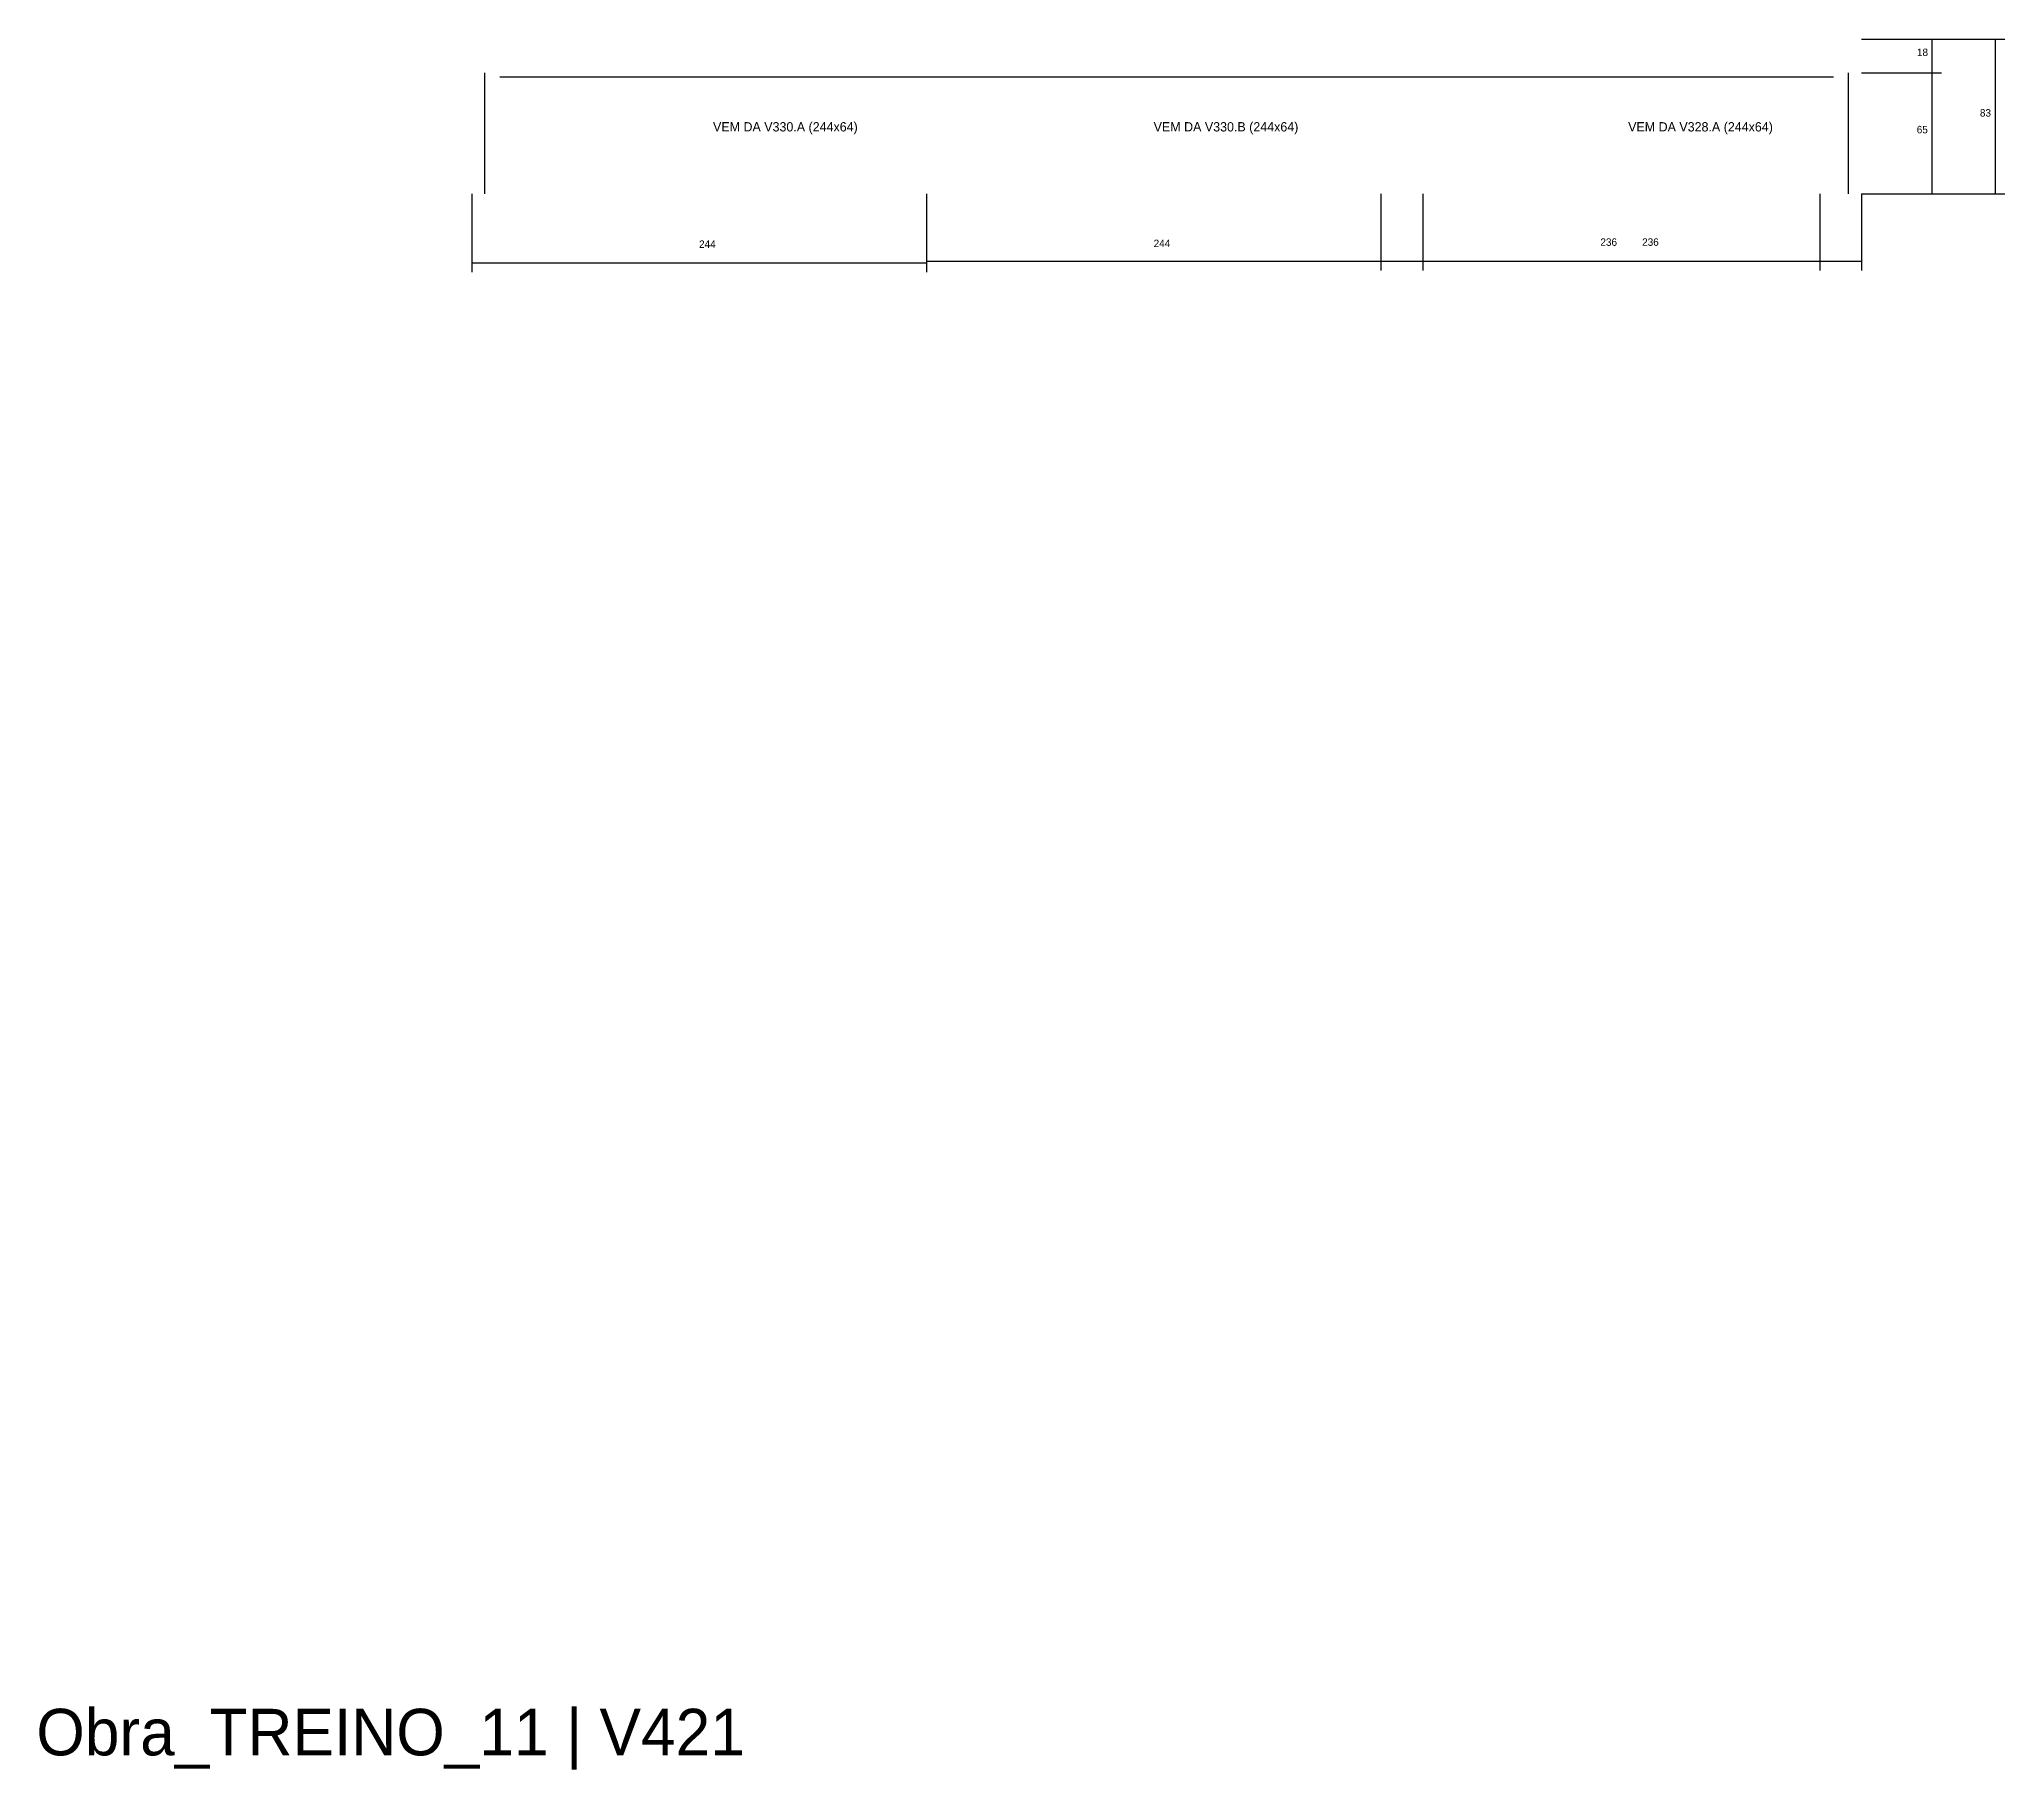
# Model space of a CAD drawing. Header units: metres. Extents: x -2848 to 22762, y -49062 to 1016.
# Drawn here: x 9602 to 10656, y -47418 to -46488 of the extents above; entities that cross this region are included whole.
import ezdxf

# ---------------------------------------------------------------- set-up
doc = ezdxf.new("R2010")
doc.units = ezdxf.units.M
for name, color, linetype in [('COTA', 4, 'Continuous'), ('LABEL_ID', 3, 'Continuous'), ('SARR_2.2x7', 40, 'Continuous'), ('Texto Seção', 7, 'Continuous')]:
    doc.layers.add(name, color=color, linetype=linetype)

msp = doc.modelspace()

# ---------------------------------------------------------------- texts
at = {"layer": 'COTA'}
for s, p in [('18', (10609.4, -46497.5)), ('83', (10643.2, -46530)), ('65', (10609.3, -46539)), ('236', (10439.5, -46599.4)), ('236', (10461.9, -46599.4)), ('244', (9955.7, -46600.5)), ('244', (10199.7, -46600.1))]:
    msp.add_text(s, height=4, dxfattribs=at).set_placement(p)
at = {"layer": 'LABEL_ID'}
msp.add_text('Obra_TREINO_11 | V421', height=25, dxfattribs=at).set_placement((9600, -47410))
at = {"layer": 'Texto Seção'}
for s, p in [('VEM DA V330.A^J(244x64)', (9963.2, -46538)), ('VEM DA V330.B^J(244x64)', (10199.7, -46538)), ('VEM DA V328.A^J(244x64)', (10454.4, -46538))]:
    msp.add_text(s, height=5, dxfattribs=at).set_placement(p)

# ---------------------------------------------------------------- linework, layer by layer
at = {"layer": 'COTA'}
for p, q in [((10579.6, -46488.5), (10656.5, -46488.5)), ((10579.6, -46488.5), (10622.5, -46488.5)), ((10617.5, -46506.5), (10617.5, -46488.5)), ((10651.5, -46571.5), (10651.5, -46488.5)), ((10579.6, -46506.5), (10622.5, -46506.5)), ((10579.6, -46506.5), (10622.5, -46506.5)), ((10617.5, -46571.5), (10617.5, -46506.5)), ((9833.7, -46571.5), (9833.7, -46613.5)), ((10077.7, -46571.5), (10077.7, -46612.6)), ((10077.7, -46571.5), (10077.7, -46613.5)), ((10321.7, -46571.5), (10321.7, -46612.6)), ((10321.7, -46571.5), (10321.7, -46612.6)), ((10344.1, -46571.5), (10344.1, -46612.6)), ((10557.2, -46571.5), (10557.2, -46612.6)), ((10579.6, -46571.5), (10579.6, -46612.6)), ((10579.6, -46571.5), (10622.5, -46571.5)), ((10579.6, -46571.5), (10656.5, -46571.5)), ((9833.7, -46608.5), (10077.7, -46608.5)), ((10077.7, -46607.6), (10321.7, -46607.6)), ((10321.7, -46607.6), (10557.2, -46607.6)), ((10344.1, -46607.6), (10579.6, -46607.6))]:
    msp.add_line(p, q, dxfattribs=at)
at = {"layer": 'SARR_2.2x7'}
for p, q in [((9840.7, -46571.5), (9840.7, -46506.5)), ((9848.7, -46508.7), (10077.7, -46508.7)), ((10077.7, -46508.7), (10321.7, -46508.7)), ((10321.7, -46508.7), (10542.2, -46508.7)), ((10344.1, -46508.7), (10564.6, -46508.7)), ((10572.6, -46571.5), (10572.6, -46506.5))]:
    msp.add_line(p, q, dxfattribs=at)

msp.set_redraw_order([(e.dxf.handle, doc.entitydb.next_handle()) for e in msp.query("TEXT MTEXT ATTDEF DIMENSION ARC_DIMENSION")])  # texts and dimensions are drawn at this point

doc.saveas('drawing.dxf')
